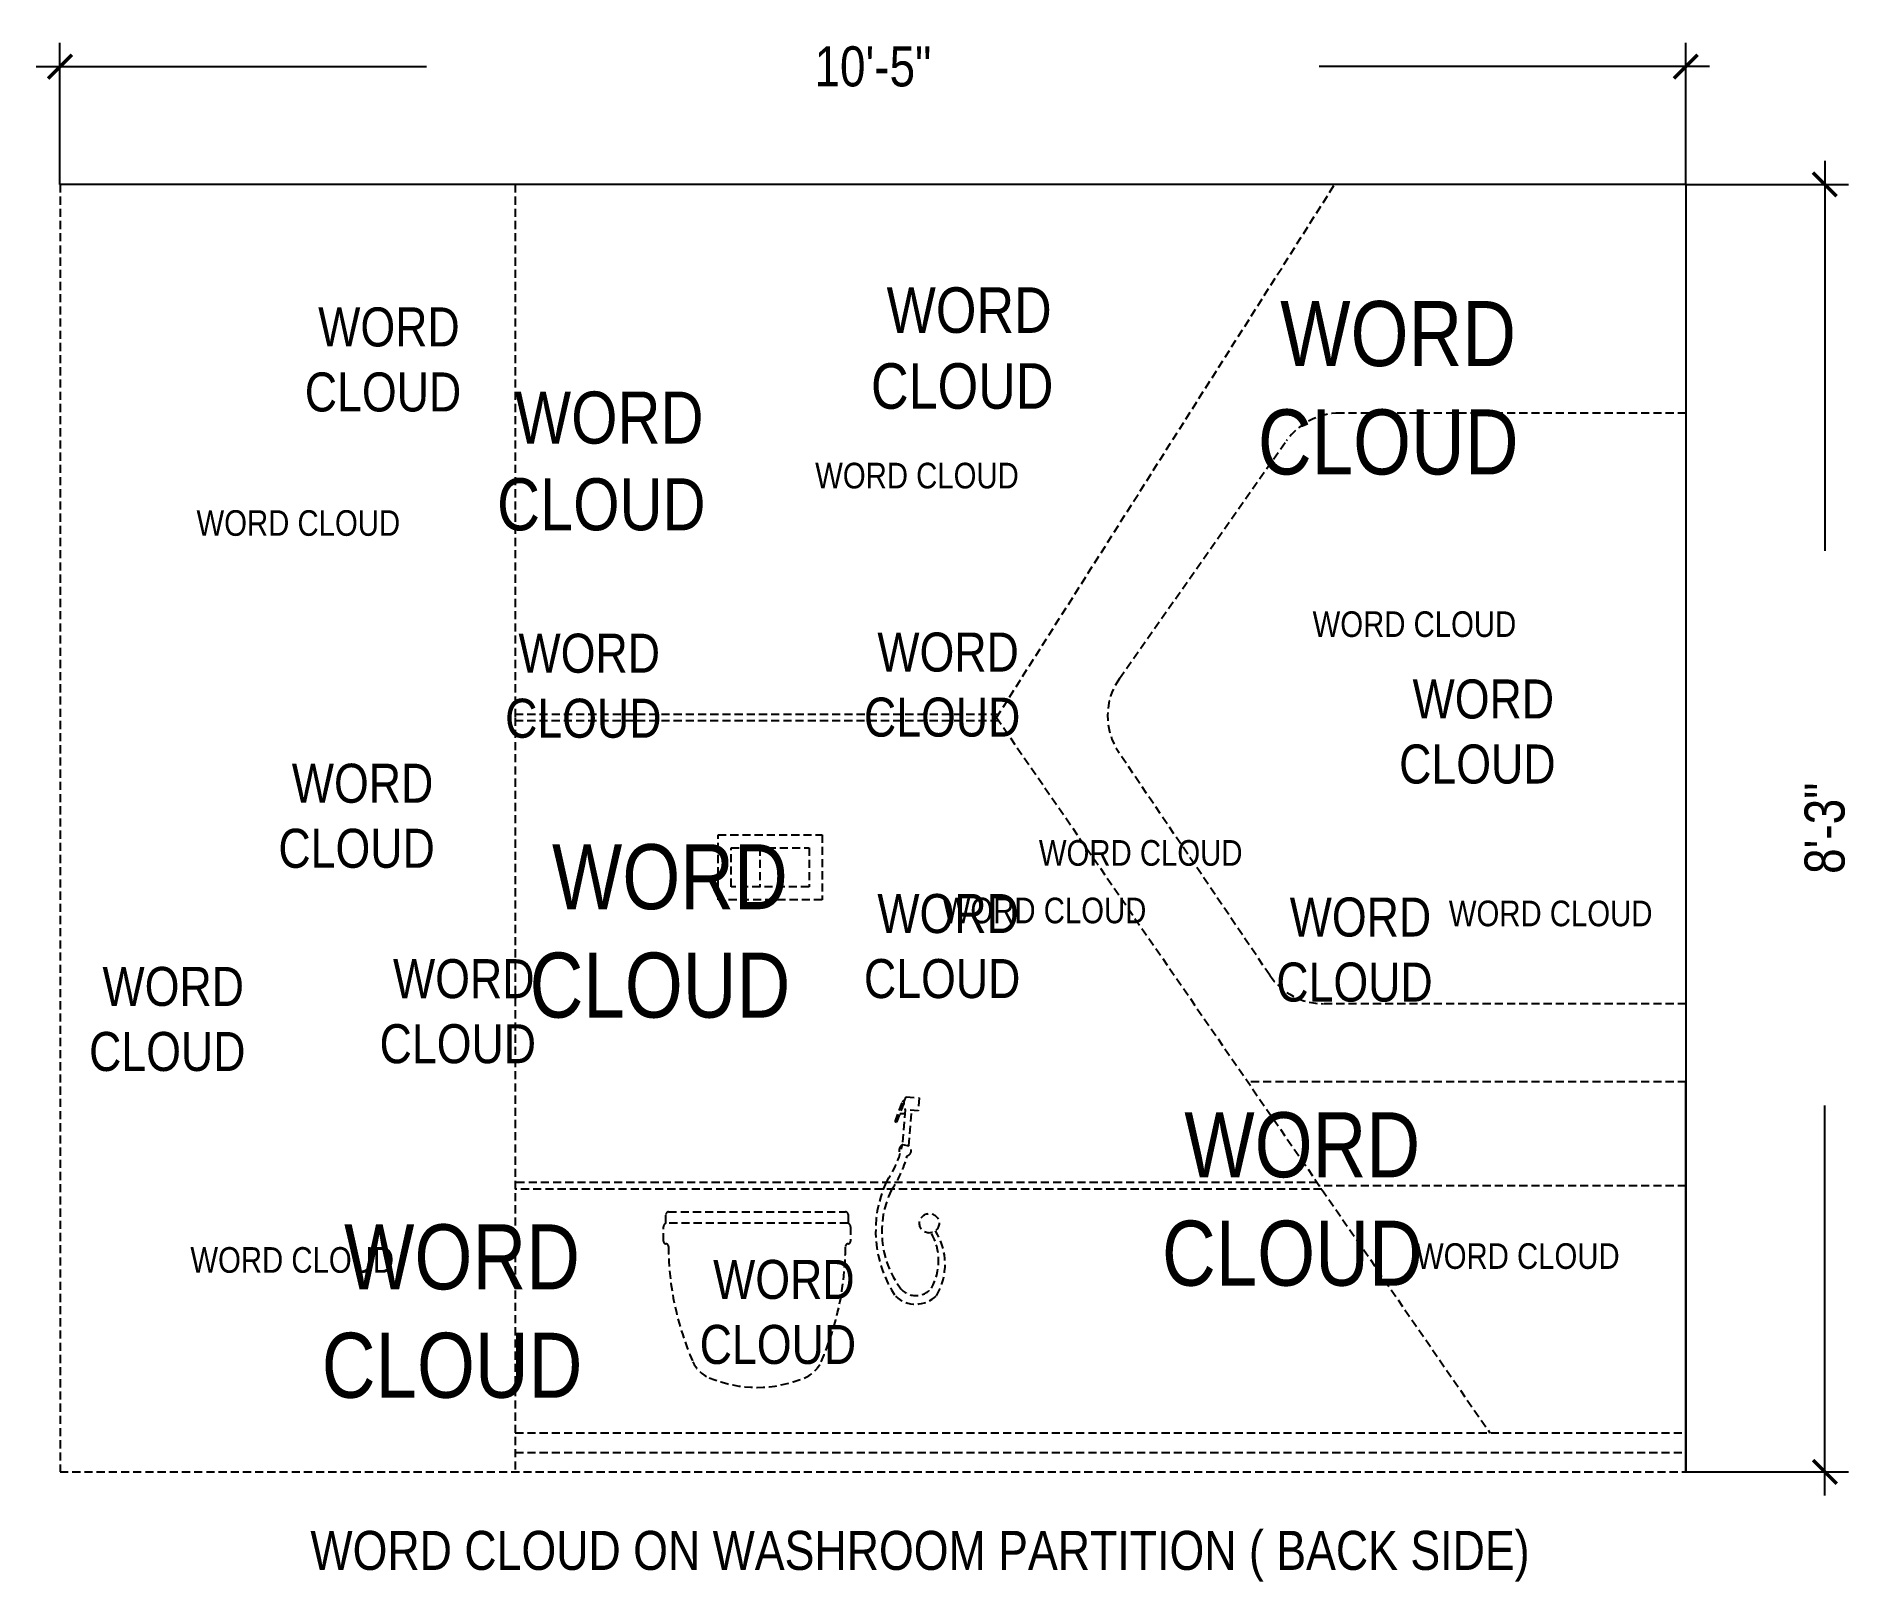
# Model space of a CAD drawing. Header units: inches. Extents: x -109431 to 29005, y -34715 to -1756.
# Drawn here: x -33571.2 to -33431.4, y -11936.7 to -11817.9 of the extents above; entities that cross this region are included whole.
import ezdxf

# ---------------------------------------------------------------- set-up
doc = ezdxf.new("R2010")
doc.units = ezdxf.units.IN
doc.header["$LTSCALE"] = 0.05
doc.header["$MEASUREMENT"] = 0
doc.header["$PDMODE"] = 3
doc.header["$PDSIZE"] = -4
for name, pattern in [('A2-XREF-115_FURN$0$HIDDEN', [0.375, 0.25, -0.125]), ('ACAD_ISO03W100', [30, 12, -18]), ('DASHED2', [0.375, 0.25, -0.125])]:
    doc.linetypes.add(name, pattern=pattern)
doc.layers.get('Defpoints').update_dxf_attribs({"linetype": 'DASHED2'})
doc.layers.add('Flooring Layout', color=7, linetype='Continuous')
doc.layers.add('text', color=4, linetype='Continuous')
doc.styles.add('4MMOF3-8', font='ARIALN.TTF', dxfattribs={"height": 5.12})
doc.styles.add('9-128OF1-4', font='ARIALN.TTF', dxfattribs={"height": 3.0792})
doc.dimstyles.new('DIM 1-4', dxfattribs={"dimtxt": 3.0792, "dimasz": 1.82, "dimexe": 1.82, "dimexo": 0, "dimgap": 0.09, "dimtad": 0, "dimzin": 0, "dimdsep": 46, "dimlunit": 4, "dimtxsty": '9-128OF1-4', "dimblk": 'ARCHTICK', "dimcen": 1.8125, "dimdle": 1.82, "dimclrd": 8, "dimclre": 8, "dimadec": 0, "dimazin": 0, "dimtfac": 1, "dimtofl": 0, "dimtmove": 0, "dimatfit": 3, "dimldrblk": 'OPEN90', "dimfxl": 1, "dimtolj": 1, "dimtzin": 0, "dimlwd": -1, "dimarcsym": 0})

msp = doc.modelspace()

# ---------------------------------------------------------------- texts
at = {"layer": 'text', "ltscale": 50, "attachment_point": 1, "style": '9-128OF1-4'}
for s, insert, char_height in [('\\pi5.5174;{\\C252;\\c9999763;WORD \\P\\pi4.31412;CLOUD}', (-33511.38186, -11837.2101), 3.5), ('\\pi7.29127;{\\C252;\\c9999763;WORD \\P\\pi6.2599;CLOUD}', (-33556.85788, -11838.75325), 3), ('\\pi0.19578;{\\C252;\\c9999763;WORD \\P\\pi-1.52319;CLOUD}', (-33475.79885, -11838.2624), 5), ('\\pi3.74352;{\\C252;\\c9999763;WORD \\P\\pi2.36835;CLOUD}', (-33538.18848, -11845.22328), 4), ('\\pi2.43222;{\\C32;\\c2648525;WORD CLOUD}', (-33513.79097, -11850.6997), 1.9685039), ('\\pi2.43222;{\\C32;\\c2648525;WORD CLOUD}', (-33561.35554, -11854.34703), 1.9685039), ('\\pi2.43222;{\\C32;\\c2648525;WORD CLOUD}', (-33475.54597, -11862.12328), 1.9685039), ('\\pi7.29127;{\\C252;\\c9999763;WORD \\P\\pi6.2599;CLOUD}', (-33541.45717, -11863.84028), 3), ('\\pi7.29127;{\\C252;\\c9999763;WORD \\P\\pi6.2599;CLOUD}', (-33513.8681, -11863.75325), 3), ('\\pi7.29127;{\\C252;\\c9999763;WORD \\P\\pi6.2599;CLOUD}', (-33472.71972, -11867.36078), 3), ('\\pi7.29127;{\\C252;\\c9999763;WORD \\P\\pi6.2599;CLOUD}', (-33558.88745, -11873.84021), 3), ('\\pi2.43222;{\\C32;\\c2648525;WORD CLOUD}', (-33496.59083, -11879.71353), 1.9685039), ('\\pi0.19578;{\\C252;\\c9999763;WORD \\P\\pi-1.52319;CLOUD}', (-33531.79011, -11880.02782), 5), ('\\pi7.29127;{\\C252;\\c9999763;WORD \\P\\pi6.2599;CLOUD}', (-33513.8681, -11883.85844), 3), ('\\pi2.43222;{\\C32;\\c2648525;WORD CLOUD}', (-33503.98364, -11884.13985), 1.9685039), ('\\pi7.29127;{\\C252;\\c9999763;WORD \\P\\pi6.2599;CLOUD}', (-33482.16633, -11884.12678), 3), ('\\pi2.43222;{\\C32;\\c2648525;WORD CLOUD}', (-33465.07289, -11884.36754), 1.9685039), ('\\pi7.29127;{\\C252;\\c9999763;WORD \\P\\pi6.2599;CLOUD}', (-33573.44266, -11889.46385), 3), ('\\pi7.29127;{\\C252;\\c9999763;WORD \\P\\pi6.2599;CLOUD}', (-33551.10661, -11888.86709), 3), ('\\pi0.19578;{\\C252;\\c9999763;WORD \\P\\pi-1.52319;CLOUD}', (-33483.17154, -11900.63995), 5), ('\\pi0.19578;{\\C252;\\c9999763;WORD \\P\\pi-1.52319;CLOUD}', (-33547.77064, -11909.25853), 5), ('\\pi2.43222;{\\C32;\\c2648525;WORD CLOUD}', (-33561.82682, -11911.01168), 1.9685039), ('\\pi2.43222;{\\C32;\\c2648525;WORD CLOUD}', (-33467.59556, -11910.7127), 1.9685039), ('\\pi7.29127;{\\C252;\\c9999763;WORD \\P\\pi6.2599;CLOUD}', (-33526.49611, -11911.99186), 3)]:
    msp.add_mtext_dynamic_manual_height_columns(s, width=17.9345205, gutter_width=0.60614, heights=[0], dxfattribs=dict(at, insert=insert, char_height=char_height))
at = {"layer": 'text', "ltscale": 50, "insert": (-33555.98189, -11934.78037), "char_height": 3, "width": 105.1209635, "attachment_point": 4, "style": '4MMOF3-8'}
msp.add_mtext('\\pi5.81696;{\\C32;\\c2648525;WORD CLOUD ON WASHROOM PARTITION ( BACK SIDE)}', dxfattribs=at)

# ---------------------------------------------------------------- blocks, each defined once
blk = doc.blocks.new('_ArchTick')
at = {"color": 0, "const_width": 0.15}
blk.add_lwpolyline([(-0.5, -0.5), (0.5, 0.5)], dxfattribs=at)
blk = doc.blocks.new('*D906')
at = {"layer": 'Defpoints', "color": 0, "ltscale": 50, "transparency": 16777216}
for p in [(-33444.42, -11820.24), (-33569.42, -11829.3), (-33444.42, -11829.3)]:
    blk.add_point(p, dxfattribs=at)
at = {"layer": 'Flooring Layout', "color": 8, "linetype": 'ACAD_ISO03W100', "lineweight": -2, "ltscale": 50, "transparency": 16777216}
for p, q in [((-33569.42, -11829.3), (-33569.42, -11818.42)), ((-33444.42, -11829.3), (-33444.42, -11818.42))]:
    blk.add_line(p, q, dxfattribs=at)
at = {"layer": 'Flooring Layout', "color": 8, "linetype": 'ACAD_ISO03W100', "ltscale": 50, "transparency": 16777216}
for p, q in [((-33571.24, -11820.24), (-33511.23, -11820.24)), ((-33442.6, -11820.24), (-33502.6, -11820.24))]:
    blk.add_line(p, q, dxfattribs=at)
at = {"layer": 'Flooring Layout', "color": 8, "ltscale": 50, "transparency": 16777216, "xscale": 1.82, "yscale": 1.82, "zscale": 1.82, "rotation": 180}
blk.add_blockref('_ArchTick', (-33569.42, -11820.24), dxfattribs=at)
at = {"layer": 'Flooring Layout', "color": 8, "ltscale": 50, "transparency": 16777216, "xscale": 1.82, "yscale": 1.82, "zscale": 1.82}
blk.add_blockref('_ArchTick', (-33444.42, -11820.24), dxfattribs=at)
at = {"layer": 'Flooring Layout', "color": 0, "ltscale": 50, "transparency": 16777216, "insert": (-33506.92, -11820.24), "char_height": 3.079, "attachment_point": 5, "style": '9-128OF1-4', "bg_fill": 3, "box_fill_scale": 1.25, "bg_fill_color": 256, "bg_fill_true_color": 13158600, "bg_fill_transparency": 0}
blk.add_mtext('\\A1;10\'-5"', dxfattribs=at)
blk = doc.blocks.new('_Open90')
at = {"color": 0, "linetype": 'ByBlock', "lineweight": -2}
for p, q in [((0, 0), (-1, 0)), ((-0.5, 0.5), (0, 0)), ((0, 0), (-0.5, -0.5))]:
    blk.add_line(p, q, dxfattribs=at)
blk = doc.blocks.new('*D907')
at = {"layer": 'Defpoints', "color": 0, "ltscale": 50, "transparency": 16777216}
for p in [(-33444.42, -11829.3), (-33444.42, -11928.3), (-33433.73, -11928.3)]:
    blk.add_point(p, dxfattribs=at)
at = {"layer": 'Flooring Layout', "color": 8, "linetype": 'ACAD_ISO03W100', "ltscale": 50, "transparency": 16777216}
for p, q in [((-33433.73, -11827.48), (-33433.73, -11875.35)), ((-33433.73, -11930.12), (-33433.73, -11882.24))]:
    blk.add_line(p, q, dxfattribs=at)
at = {"layer": 'Flooring Layout', "color": 8, "linetype": 'ACAD_ISO03W100', "lineweight": -2, "ltscale": 50, "transparency": 16777216}
for p, q in [((-33444.42, -11829.3), (-33431.91, -11829.3)), ((-33444.42, -11928.3), (-33431.91, -11928.3))]:
    blk.add_line(p, q, dxfattribs=at)
at = {"layer": 'Flooring Layout', "color": 8, "ltscale": 50, "transparency": 16777216, "xscale": 1.82, "yscale": 1.82, "zscale": 1.82}
for p, rotation in [((-33433.73, -11829.3), 90), ((-33433.73, -11928.3), 270)]:
    blk.add_blockref('_ArchTick', p, dxfattribs=dict(at, rotation=rotation))
at = {"layer": 'Flooring Layout', "color": 0, "ltscale": 50, "transparency": 16777216, "insert": (-33433.73, -11878.8), "char_height": 3.079, "attachment_point": 5, "rotation": 90, "style": '9-128OF1-4', "bg_fill": 3, "box_fill_scale": 1.25, "bg_fill_color": 256, "bg_fill_true_color": 13158600, "bg_fill_transparency": 0}
blk.add_mtext('\\A1;8\'-3"', dxfattribs=at)

# ---------------------------------------------------------------- linework, layer by layer
at = {"layer": 'Flooring Layout', "ltscale": 50}
for p, q in [((-33471.41541, -11829.29524), (-33569.41541, -11829.29524)), ((-33444.41541, -11829.29524), (-33471.41541, -11829.29524)), ((-33444.41541, -11829.29524), (-33444.41541, -11928.29524)), ((-33444.41541, -11846.88379), (-33444.41541, -11892.29524)), ((-33444.41541, -11928.29524), (-33444.41541, -11898.29524))]:
    msp.add_line(p, q, dxfattribs=at)
at = {"layer": 'Flooring Layout', "color": 252, "linetype": 'A2-XREF-115_FURN$0$HIDDEN', "ltscale": 50, "true_color": 0x939598}
for p, q in [((-33569.41541, -11829.29524), (-33569.41541, -11928.29524)), ((-33534.41541, -11829.29524), (-33534.41541, -11870.29524)), ((-33497.41541, -11870.29524), (-33471.41541, -11829.29524)), ((-33444.41541, -11846.88379), (-33471.03335, -11846.88379)), ((-33487.96711, -11867.28535), (-33475.12431, -11849.00906)), ((-33497.23974, -11870.04524), (-33534.41541, -11870.04524)), ((-33534.41541, -11870.29524), (-33534.41541, -11928.29524)), ((-33497.243, -11870.54524), (-33534.41541, -11870.54524)), ((-33497.41541, -11870.29524), (-33459.48438, -11925.29524)), ((-33476.4097, -11890.09924), (-33488.01591, -11872.96408)), ((-33515.62418, -11880.29524), (-33515.62418, -11883.29524)), ((-33444.41541, -11892.29524), (-33472.26994, -11892.29524)), ((-33444.41541, -11898.29524), (-33478.10507, -11898.29524)), ((-33472.76024, -11906.04524), (-33534.41541, -11906.04524)), ((-33444.41541, -11906.29524), (-33472.58783, -11906.29524)), ((-33472.41541, -11906.54524), (-33534.41541, -11906.54524)), ((-33508.82928, -11909.17551), (-33522.82913, -11909.17551)), ((-33534.41541, -11925.29524), (-33444.41541, -11925.29524)), ((-33534.41541, -11926.79524), (-33444.41541, -11926.79524)), ((-33569.41541, -11928.29524), (-33444.41541, -11928.29524))]:
    msp.add_line(p, q, dxfattribs=at)
for points in [[(-33518.82375, -11879.29524), (-33510.82375, -11879.29524), (-33510.82375, -11884.29524), (-33518.82375, -11884.29524)], [(-33517.82375, -11880.29524), (-33511.82375, -11880.29524), (-33511.82375, -11883.29524), (-33517.82375, -11883.29524)]]:
    msp.add_lwpolyline(points, close=True, dxfattribs=at)
for points in [[(-33502.11254, -11909.7602, -0.280154572), (-33502.02426, -11914.74317, -0.396158785), (-33505.18467, -11914.79231, -0.258541565), (-33505.90595, -11906.01708, 0.102326253), (-33504.64139, -11903.12673), (-33504.15221, -11903.23022), (-33503.93211, -11900.49422)], [(-33504.54856, -11899.9439), (-33505.11732, -11901.43323), (-33505.21839, -11901.38273), (-33504.65619, -11899.85528, -0.205412397), (-33504.5055, -11899.73023)], [(-33504.439, -11900.45413, -0.298884271), (-33504.36015, -11899.45724), (-33503.36327, -11899.53609), (-33503.44212, -11900.53298), (-33504.439, -11900.45413), (-33504.65159, -11903.14177)], [(-33504.83273, -11903.80521, -0.437649185), (-33504.65159, -11903.14177)], [(-33504.15336, -11903.18383, -0.600597977), (-33504.28386, -11903.9999)], [(-33504.28386, -11903.9999, -0.090092007), (-33505.53692, -11906.68478)], [(-33504.82884, -11914.14793, -0.275762027), (-33505.51227, -11906.64639)]]:
    msp.add_lwpolyline(points, format="xyb", dxfattribs=at)
msp.add_lwpolyline([(-33504.4634, -11900.76259), (-33504.86121, -11900.76259)], dxfattribs=at)
msp.add_lwpolyline([(-33522.63242, -11910.94973, 0.413609632), (-33522.8296, -11910.75296), (-33522.82913, -11910.75296, -0.414213562), (-33523.02631, -11910.55578), (-33523.02631, -11909.45156, -0.331679267), (-33522.82913, -11909.18702), (-33522.82913, -11908.49242, -0.414213562), (-33522.63195, -11908.29524), (-33509.02646, -11908.29524, -0.414213562), (-33508.82928, -11908.49242), (-33508.82928, -11909.18702, -0.331679267), (-33508.6321, -11909.45156), (-33508.6321, -11910.55578, -0.414213562), (-33508.82928, -11910.75296), (-33508.82881, -11910.75296, 0.413609632), (-33509.02599, -11910.94973, -0.103363462), (-33510.89932, -11919.8233, -0.191949476), (-33512.1481, -11921.0524, -0.201758591), (-33519.51032, -11921.0524, -0.191949476), (-33520.7591, -11919.8233, -0.103363462)], format="xyb", close=True, dxfattribs=at)
msp.add_circle((-33502.58226, -11909.17551), 0.75, dxfattribs=at)
for centre, radius, start, end in [((-33471.03335, -11851.88379), 5, 90, 144.9041832), ((-33483.87615, -11870.16008), 5, 144.9041832, 214.1110979), ((-33472.26994, -11887.29524), 5, 214.1110979, 270), ((-33506.20698, -11912.05625), 4.33812, 330.8057394, 29.63497), ((-33503.61453, -11913.18549), 1.54946, 218.3996033, 320.4423802)]:
    msp.add_arc(centre, radius, start, end, dxfattribs=at)

msp.set_redraw_order([(e.dxf.handle, doc.entitydb.next_handle()) for e in msp.query("TEXT MTEXT ATTDEF DIMENSION ARC_DIMENSION")])  # texts and dimensions are drawn at this point

# ---------------------------------------------------------------- next in the draw order: dimensions: what is measured, and where the dimension line sits
at = {"layer": 'Flooring Layout', "ltscale": 50}
dim = msp.add_linear_dim(base=(-33444.41541, -11820.24258), p1=(-33569.41541, -11829.29524), p2=(-33444.41541, -11829.29524), dimstyle='DIM 1-4', override={"dimfxl": 0.1875, "dimtfill": 1, "dimarcsym": 1}, dxfattribs=at)
dim.commit()
dim.dimension.update_dxf_attribs({"geometry": '*D906', "text_midpoint": (-33506.91541, -11820.24258)})

# ---------------------------------------------------------------- next in the draw order: dimensions: what is measured, and where the dimension line sits
dim = msp.add_linear_dim(base=(-33433.72807, -11928.29524), p1=(-33444.41541, -11829.29524), p2=(-33444.41541, -11928.29524), angle=90, dimstyle='DIM 1-4', override={"dimfxl": 0.1875, "dimtfill": 1, "dimarcsym": 1}, dxfattribs=at)
dim.commit()
dim.dimension.update_dxf_attribs({"geometry": '*D907', "text_midpoint": (-33433.72807, -11878.79524)})

doc.saveas('drawing.dxf')
